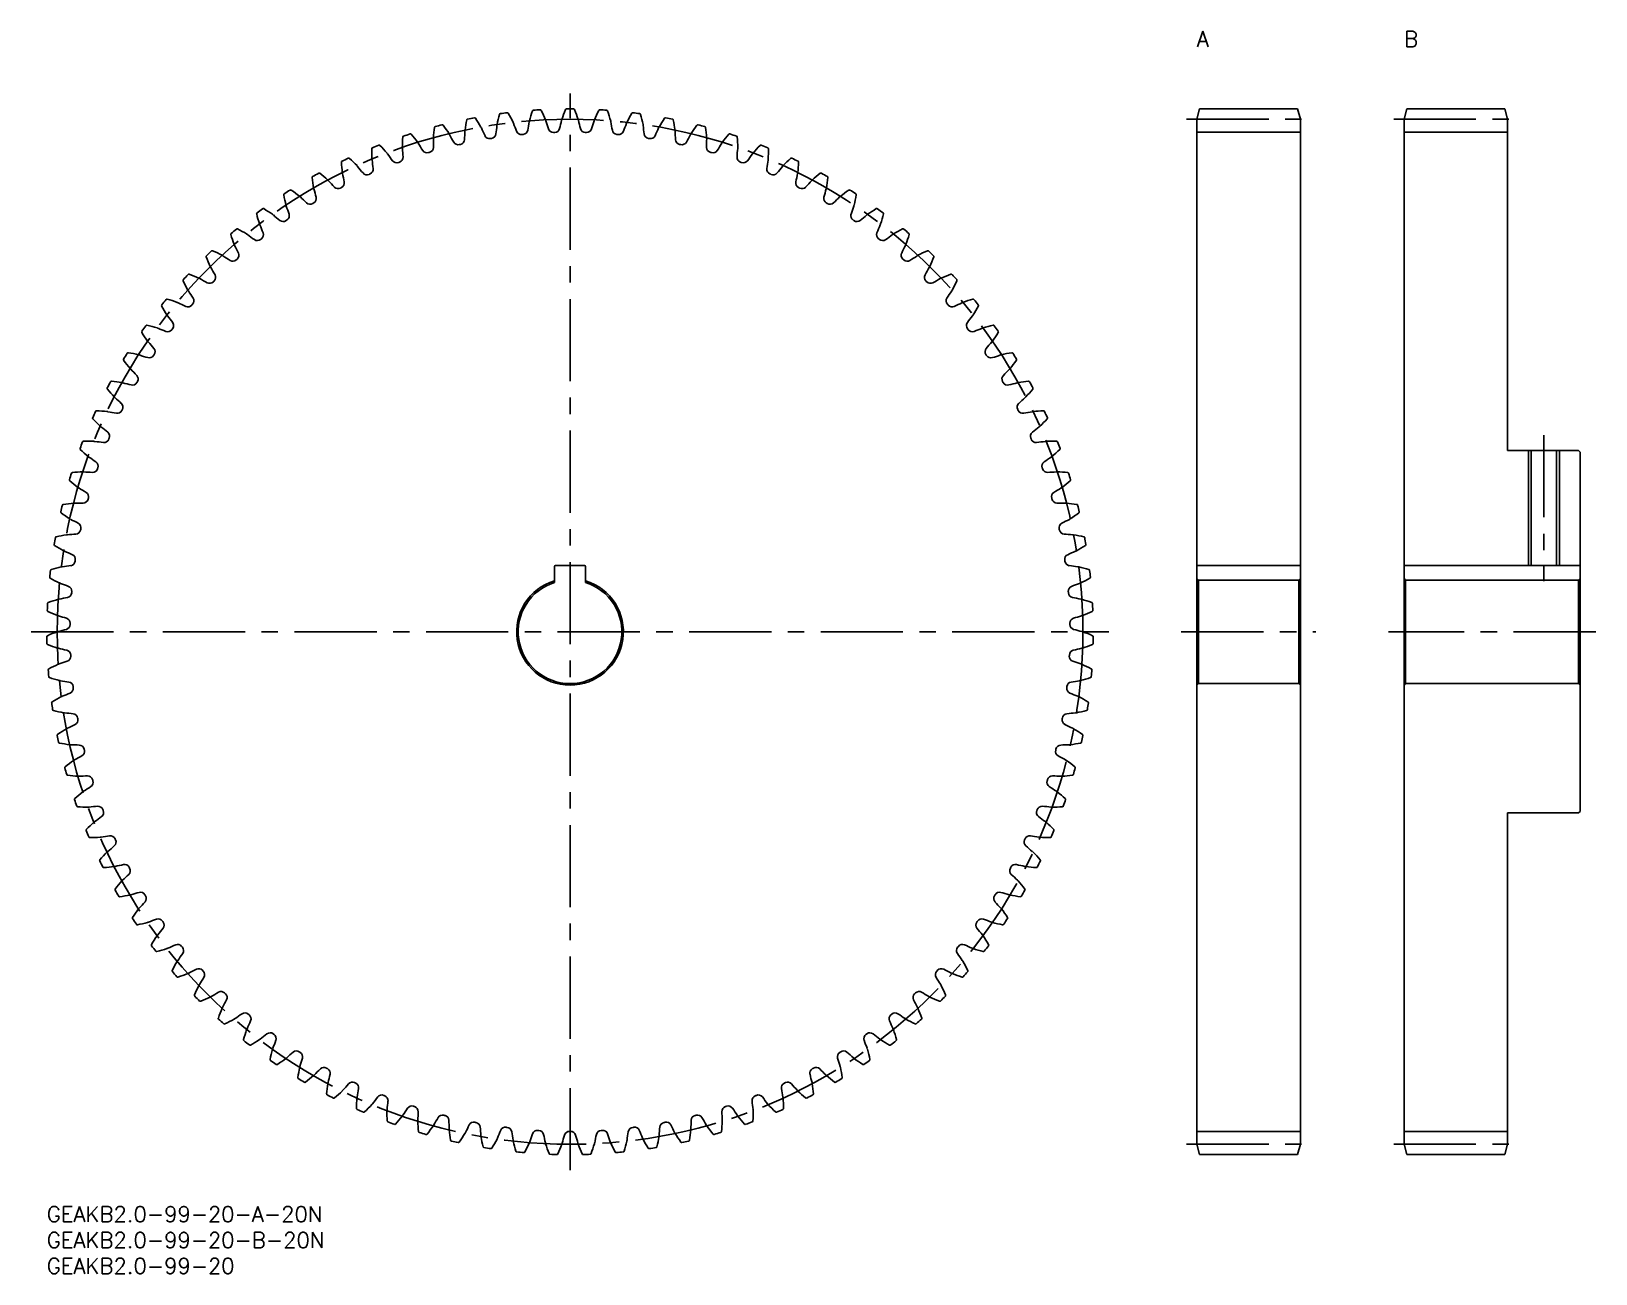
# Model space of a CAD drawing. Extents: x -3 to 299, y -13 to 227.
import ezdxf

# ---------------------------------------------------------------- set-up
doc = ezdxf.new("R2010")
doc.units = 0
doc.header["$LTSCALE"] = 0.5
doc.linetypes.add('CENTER', pattern=[50.8, 31.75, -6.35, 6.35, -6.35])
for name, color, linetype in [('MSM_CENTER', 1, 'CENTER'), ('MSM_CONTINUOUS', 7, 'CONTINUOUS'), ('MSM_NARROW', 5, 'CONTINUOUS'), ('MSM_PART_NUMBER', 7, 'CONTINUOUS')]:
    doc.layers.add(name, color=color, linetype=linetype)
doc.styles.get("Standard").update_dxf_attribs({"font": 'txt.shx', "height": 3, "bigfont": 'bigfont.shx'})

# ---------------------------------------------------------------- blocks, each defined once
blk = doc.blocks.new('*U2')
at = {"layer": 'MSM_PART_NUMBER'}
blk.add_text('GEAKB2.0-99-20-A-20N', height=3, dxfattribs=at).set_placement((0, -3))
blk = doc.blocks.new('*U3')
at = {"layer": 'MSM_PART_NUMBER'}
blk.add_text('GEAKB2.0-99-20-B-20N', height=3, dxfattribs=at).set_placement((0, -8))
blk = doc.blocks.new('*U4')
at = {"layer": 'MSM_PART_NUMBER'}
blk.add_text('GEAKB2.0-99-20', height=3, dxfattribs=at).set_placement((0, -13))
blk = doc.blocks.new('*U5')
at = {"layer": 'MSM_PART_NUMBER'}
blk.add_text('A', height=3, dxfattribs=at).set_placement((222, 224))
blk = doc.blocks.new('*U6')
at = {"layer": 'MSM_PART_NUMBER'}
blk.add_text('B', height=3, dxfattribs=at).set_placement((262, 224))

msp = doc.modelspace()

# ---------------------------------------------------------------- linework, layer by layer
at = {"layer": 'MSM_CENTER'}
for p, q in [((101, 7), (101, 215)), ((220, 210), (244, 210)), ((260, 210), (284, 210)), ((289, 149), (289, 120.8)), ((-3, 111), (205, 111)), ((219, 111), (245, 111)), ((299, 111), (259, 111)), ((220, 12), (244, 12)), ((260, 12), (284, 12))]:
    msp.add_line(p, q, dxfattribs=at)
msp.add_circle((101, 111), 99, dxfattribs=at)
at = {"layer": 'MSM_CONTINUOUS'}
for p, q in [((222, 210), (222.54, 212)), ((222.54, 212), (241.46, 212)), ((241.46, 212), (242, 210)), ((262.54, 212), (262, 210)), ((281.46, 212), (262.54, 212)), ((282, 210), (281.46, 212)), ((222, 12), (222, 210)), ((242, 210), (242, 12)), ((262, 210), (262, 12)), ((282, 146), (282, 210)), ((222, 207.5), (242, 207.5)), ((262, 207.5), (282, 207.5)), ((295.7, 146), (282, 146)), ((286.54, 146), (286.54, 123.8)), ((291.46, 146), (291.46, 123.8)), ((296, 145.7), (295.7, 146)), ((296, 76.3), (296, 145.7)), ((98, 120.54), (98, 123.6)), ((103.8, 123.8), (98.2, 123.8)), ((104, 120.54), (104, 123.6)), ((222, 123.8), (242, 123.8)), ((222.3, 121), (222, 121.3)), ((222.3, 101), (222.3, 121)), ((222.3, 121), (241.7, 121)), ((242, 121.3), (241.7, 121)), ((241.7, 101), (241.7, 121)), ((262, 123.8), (296, 123.8)), ((262, 121.3), (262.3, 121)), ((262.3, 101), (262.3, 121)), ((295.7, 121), (262.3, 121)), ((295.7, 121), (296, 121.3)), ((295.7, 101), (295.7, 121)), ((222, 100.7), (222.3, 101)), ((241.7, 101), (222.3, 101)), ((241.7, 101), (242, 100.7)), ((262.3, 101), (262, 100.7)), ((262.3, 101), (295.7, 101)), ((296, 100.7), (295.7, 101)), ((282, 76), (295.7, 76)), ((282, 12), (282, 76)), ((295.7, 76), (296, 76.3)), ((222, 14.5), (242, 14.5)), ((262, 14.5), (282, 14.5)), ((222, 12), (222.54, 10)), ((222.54, 10), (241.46, 10)), ((241.46, 10), (242, 12)), ((262.54, 10), (262, 12)), ((281.46, 10), (262.54, 10)), ((282, 12), (281.46, 10))]:
    msp.add_line(p, q, dxfattribs=at)
for centre, radius, start, end in [((124.96, 200.89), 33, 161.039, 164.5455), ((93.94, 211.55), 0.2, 94.0164, 161.039), ((101, 111), 101, 93.2569, 94.0158), ((95.27, 211.64), 0.2, 26.2337, 93.2569), ((65.85, 197.14), 33, 22.7273, 26.2337), ((130.61, 199.19), 33, 157.4026, 160.9091), ((100.33, 211.8), 0.2, 90.38, 157.4027), ((101, 111), 101, 89.6205, 90.3795), ((101.67, 211.8), 0.2, 22.5974, 89.6205), ((71.39, 199.19), 33, 19.0909, 22.5974), ((136.15, 197.14), 33, 153.7663, 157.2727), ((106.73, 211.64), 0.2, 86.7431, 153.7662), ((101, 111), 101, 85.9842, 86.7431), ((108.06, 211.55), 0.2, 18.961, 85.9843), ((77.04, 200.89), 33, 15.4545, 18.961), ((107.52, 203.81), 33, 171.9481, 175.4545), ((75.04, 208.4), 0.2, 104.9255, 171.9481), ((101, 111), 101, 104.166, 104.9249), ((76.33, 208.73), 0.2, 37.1428, 104.166), ((50.19, 188.93), 33, 33.6364, 37.1428), ((113.39, 203.21), 33, 168.3117, 171.8182), ((81.27, 209.85), 0.2, 101.2891, 168.3118), ((101, 111), 101, 100.5296, 101.2886), ((82.58, 210.1), 0.2, 33.5065, 100.5297), ((55.23, 192), 33, 30, 33.5065), ((82.37, 207.66), 1.66, 23.3372, 30), ((47.44, 212.38), 39.6, 352.4208, 354.8085), ((88.54, 208.65), 1.66, 168.1818, 174.8447), ((119.21, 202.23), 33, 164.6754, 168.1818), ((87.58, 210.9), 0.2, 97.6527, 164.6754), ((101, 111), 101, 96.8933, 97.6522), ((88.9, 211.07), 0.2, 29.8701, 96.8933), ((60.46, 194.74), 33, 26.3636, 29.8701), ((88.54, 208.65), 1.66, 19.7008, 26.3636), ((127.38, 222.59), 39.6, 199.7369, 202.1246), ((53.98, 215.58), 39.6, 348.7845, 351.1722), ((94.76, 209.25), 1.66, 164.5455, 171.2083), ((94.76, 209.25), 1.66, 16.0644, 22.7273), ((134.4, 220.69), 39.6, 196.1006, 198.4883), ((60.71, 218.35), 39.6, 345.1481, 347.5358), ((101, 209.44), 1.66, 160.9091, 167.5719), ((101, 209.44), 1.66, 12.4281, 19.0909), ((141.29, 218.35), 39.6, 192.4642, 194.8519), ((67.6, 220.69), 39.6, 341.5117, 343.8994), ((107.24, 209.25), 1.66, 157.2728, 163.9356), ((107.24, 209.25), 1.66, 8.7917, 15.4546), ((148.02, 215.58), 39.6, 188.8278, 191.2155), ((74.62, 222.59), 39.6, 337.8754, 340.2631), ((113.46, 208.65), 1.66, 153.6364, 160.2992), ((141.54, 194.74), 33, 150.1299, 153.6364), ((113.1, 211.07), 0.2, 83.1067, 150.1298), ((101, 111), 101, 82.3478, 83.1067), ((114.42, 210.9), 0.2, 15.3246, 82.3479), ((82.79, 202.23), 33, 11.8182, 15.3246), ((113.46, 208.65), 1.66, 5.1553, 11.8182), ((154.56, 212.38), 39.6, 185.1915, 187.5792), ((119.63, 207.66), 1.66, 150, 156.6628), ((146.77, 192), 33, 146.4935, 150), ((119.42, 210.1), 0.2, 79.4704, 146.4935), ((101, 111), 101, 78.7114, 79.4704), ((120.73, 209.85), 0.2, 11.6883, 78.7116), ((88.61, 203.21), 33, 8.1818, 11.6883), ((151.81, 188.93), 33, 142.8572, 146.3636), ((125.67, 208.73), 0.2, 75.834, 142.8571), ((101, 111), 101, 75.0751, 75.834), ((126.96, 208.4), 0.2, 8.0521, 75.0752), ((94.48, 203.81), 33, 4.5455, 8.0519), ((101.62, 204.03), 33, 175.5845, 179.0909), ((68.91, 206.56), 0.2, 108.5613, 175.5845), ((101, 111), 101, 107.8024, 108.5613), ((70.18, 206.97), 0.2, 40.7792, 107.8023), ((45.34, 185.55), 33, 37.2727, 40.7792), ((70.28, 204.53), 1.66, 30.6099, 37.2727), ((105.78, 225.56), 39.6, 210.646, 213.0337), ((76.28, 206.29), 1.66, 175.4546, 182.1174), ((35.04, 204.79), 39.6, 359.6935, 2.0812), ((76.28, 206.29), 1.66, 26.9735, 33.6364), ((113.04, 225.03), 39.6, 207.0097, 209.3974), ((79.41, 206.08), 1, 209.3974, 282.7943), ((79.63, 206.13), 1, 282.6602, 356.0572), ((41.12, 208.78), 39.6, 356.0572, 358.4449), ((82.37, 207.66), 1.66, 171.8182, 178.481), ((120.25, 224.03), 39.6, 203.3733, 205.761), ((85.48, 207.26), 1, 205.761, 279.158), ((101, 111), 96.5, 99.0239, 99.158), ((85.71, 207.29), 1, 279.0239, 352.4208), ((91.62, 208.05), 1, 202.1246, 275.5216), ((101, 111), 96.5, 95.3875, 95.5216), ((91.85, 208.07), 1, 275.3875, 348.7845), ((97.79, 208.45), 1, 198.4883, 271.8852), ((101, 111), 96.5, 91.7511, 91.8852), ((98.02, 208.45), 1, 271.7511, 345.1481), ((103.98, 208.45), 1, 194.8519, 268.2489), ((101, 111), 96.5, 88.1148, 88.2489), ((104.21, 208.45), 1, 268.1148, 341.5118), ((110.15, 208.07), 1, 191.2156, 264.6125), ((101, 111), 96.5, 84.4784, 84.6125), ((110.38, 208.05), 1, 264.4784, 337.8754), ((116.29, 207.29), 1, 187.5792, 260.9761), ((101, 111), 96.5, 80.842, 80.9761), ((116.52, 207.26), 1, 260.842, 334.239), ((81.75, 224.03), 39.6, 334.239, 336.6267), ((119.63, 207.66), 1.66, 1.519, 8.1818), ((160.88, 208.78), 39.6, 181.5551, 183.9428), ((122.37, 206.13), 1, 183.9429, 257.3398), ((122.59, 206.08), 1, 257.2057, 330.6027), ((88.96, 225.03), 39.6, 330.6026, 332.9903), ((125.72, 206.29), 1.66, 146.3637, 153.0265), ((166.96, 204.79), 39.6, 177.9188, 180.3065), ((125.72, 206.29), 1.66, 357.8826, 4.5455), ((96.22, 225.56), 39.6, 326.9663, 329.354), ((131.72, 204.53), 1.66, 142.7273, 149.3901), ((156.66, 185.55), 33, 139.2208, 142.7273), ((131.82, 206.97), 0.2, 72.1976, 139.2208), ((101, 111), 101, 71.4387, 72.1976), ((133.09, 206.56), 0.2, 4.4155, 71.4388), ((100.38, 204.03), 33, 0.9091, 4.4155), ((101, 111), 101, 115.0751, 115.834), ((58.28, 202.3), 0.2, 48.0519, 115.075), ((36.36, 177.9), 33, 44.5455, 48.0519), ((95.71, 203.88), 33, 179.2208, 182.7273), ((62.92, 204.33), 0.2, 112.1976, 179.2208), ((101, 111), 101, 111.4387, 112.1976), ((64.16, 204.83), 0.2, 44.4155, 111.4387), ((40.73, 181.87), 33, 40.9091, 44.4155), ((64.41, 202.39), 1.66, 34.2462, 40.9091), ((98.51, 225.63), 39.6, 214.2824, 216.6701), ((67.76, 202.66), 1, 289.933, 3.3299), ((70.28, 204.53), 1.66, 179.0909, 185.7538), ((29.23, 200.42), 39.6, 3.3299, 5.7176), ((73.42, 204.52), 1, 213.0337, 286.4307), ((101, 111), 96.5, 106.2966, 106.4307), ((73.64, 204.58), 1, 286.2966, 359.6935), ((101, 111), 96.5, 102.6602, 102.7943), ((101, 111), 96.5, 77.2057, 77.3398), ((128.36, 204.58), 1, 180.3065, 253.7034), ((101, 111), 96.5, 73.5693, 73.7034), ((128.58, 204.52), 1, 253.5693, 326.9663), ((172.77, 200.42), 39.6, 174.2824, 176.6701), ((134.24, 202.66), 1, 176.6701, 250.067), ((131.72, 204.53), 1.66, 354.2462, 0.9091), ((103.49, 225.63), 39.6, 323.3299, 325.7176), ((137.59, 202.39), 1.66, 139.0909, 145.7538), ((161.27, 181.87), 33, 135.5845, 139.0909), ((137.84, 204.83), 0.2, 68.5613, 135.5844), ((101, 111), 101, 67.8024, 68.5613), ((139.08, 204.33), 0.2, 0.7794, 67.8025), ((106.29, 203.88), 33, 357.2727, 0.7792), ((165.64, 177.9), 33, 131.9481, 135.4545), ((143.72, 202.3), 0.2, 64.9249, 131.948), ((101, 111), 101, 64.166, 64.9249), ((101, 111), 101, 118.7114, 119.4704), ((52.58, 199.41), 0.2, 51.6883, 118.7114), ((32.24, 173.67), 33, 48.1818, 51.6883), ((57.07, 201.73), 0.2, 115.834, 182.8572), ((89.83, 203.36), 33, 182.8572, 186.3636), ((58.69, 199.89), 1.66, 186.3637, 193.0265), ((18.48, 190.61), 39.6, 10.6026, 12.9903), ((58.69, 199.89), 1.66, 37.8826, 44.5455), ((91.24, 225.24), 39.6, 217.9188, 220.3065), ((61.8, 200.27), 1, 220.3065, 293.7034), ((101, 111), 96.5, 113.5693, 113.7034), ((62.01, 200.37), 1, 293.5693, 6.9663), ((64.41, 202.39), 1.66, 182.7273, 189.3901), ((23.7, 195.68), 39.6, 6.9663, 9.354), ((67.55, 202.58), 1, 216.6701, 290.067), ((101, 111), 96.5, 109.933, 110.067), ((101, 111), 96.5, 69.933, 70.067), ((134.45, 202.58), 1, 249.933, 323.3299), ((178.3, 195.68), 39.6, 170.646, 173.0337), ((139.99, 200.37), 1, 173.0338, 246.4307), ((137.59, 202.39), 1.66, 350.6099, 357.2727), ((101, 111), 96.5, 66.2966, 66.4307), ((140.2, 200.27), 1, 246.2966, 319.6935), ((110.76, 225.24), 39.6, 319.6935, 322.0812), ((143.31, 199.89), 1.66, 135.4546, 142.1174), ((183.52, 190.61), 39.6, 167.0097, 169.3974), ((143.31, 199.89), 1.66, 346.9735, 353.6364), ((112.17, 203.36), 33, 353.6364, 357.1428), ((144.93, 201.73), 0.2, 357.143, 64.1661), ((169.76, 173.67), 33, 128.3117, 131.8182), ((149.42, 199.41), 0.2, 61.2886, 128.3117), ((101, 111), 101, 60.5296, 61.2886), ((101, 111), 101, 122.3478, 123.1067), ((47.07, 196.16), 0.2, 55.3246, 122.3479), ((28.41, 169.18), 33, 51.8182, 55.3246), ((51.41, 198.76), 0.2, 119.4704, 186.4936), ((84, 202.47), 33, 186.4935, 190), ((53.14, 197.03), 1.66, 190, 196.6628), ((13.6, 185.22), 39.6, 14.239, 16.6267), ((53.14, 197.03), 1.66, 41.519, 48.1818), ((84.01, 224.4), 39.6, 221.5551, 223.9428), ((56.22, 197.61), 1, 223.9428, 297.3398), ((101, 111), 96.5, 117.2057, 117.3398), ((56.42, 197.71), 1, 297.2057, 10.6026), ((145.58, 197.71), 1, 169.3974, 242.7943), ((101, 111), 96.5, 62.6602, 62.7943), ((145.78, 197.61), 1, 242.6602, 316.0572), ((117.99, 224.4), 39.6, 316.0572, 318.4449), ((148.86, 197.03), 1.66, 131.8182, 138.481), ((188.4, 185.22), 39.6, 163.3733, 165.761), ((148.86, 197.03), 1.66, 343.3372, 350), ((118, 202.47), 33, 350, 353.5065), ((150.59, 198.76), 0.2, 353.5065, 60.5297), ((173.59, 169.18), 33, 124.6754, 128.1818), ((154.93, 196.16), 0.2, 57.6522, 124.6753), ((101, 111), 101, 56.8933, 57.6522), ((45.94, 195.44), 0.2, 123.1067, 190.1299), ((78.23, 201.2), 33, 190.1299, 193.6364), ((47.78, 193.82), 1.66, 193.6364, 200.2992), ((47.78, 193.82), 1.66, 45.1553, 51.8182), ((76.86, 223.09), 39.6, 225.1915, 227.5792), ((50.82, 194.59), 1, 227.5792, 300.9761), ((101, 111), 96.5, 120.842, 120.9761), ((51.01, 194.71), 1, 300.842, 14.239), ((150.99, 194.71), 1, 165.761, 239.158), ((101, 111), 96.5, 59.0239, 59.158), ((151.18, 194.59), 1, 239.0239, 312.4209), ((125.14, 223.09), 39.6, 312.4208, 314.8085), ((154.22, 193.82), 1.66, 128.1819, 134.8447), ((154.22, 193.82), 1.66, 339.7008, 346.3637), ((123.77, 201.2), 33, 346.3636, 349.8701), ((156.06, 195.44), 0.2, 349.8703, 56.8934), ((40.7, 191.77), 0.2, 126.7436, 193.7662), ((72.56, 199.58), 33, 193.7663, 197.2727), ((101, 111), 101, 125.9842, 126.7431), ((41.77, 192.57), 0.2, 58.961, 125.9842), ((24.86, 164.46), 33, 55.4545, 58.961), ((42.63, 190.27), 1.66, 48.7917, 55.4545), ((69.8, 221.33), 39.6, 228.8278, 231.2155), ((45.62, 191.24), 1, 231.2155, 304.6125), ((101, 111), 96.5, 124.4784, 124.6125), ((9.07, 179.52), 39.6, 17.8754, 20.2631), ((45.81, 191.37), 1, 304.4784, 17.8754), ((156.19, 191.37), 1, 162.1247, 235.5216), ((192.93, 179.52), 39.6, 159.7369, 162.1246), ((101, 111), 96.5, 55.3875, 55.5216), ((156.38, 191.24), 1, 235.3875, 308.7845), ((132.2, 221.33), 39.6, 308.7845, 311.1722), ((159.37, 190.27), 1.66, 124.5455, 131.2083), ((177.14, 164.46), 33, 121.039, 124.5455), ((160.23, 192.57), 0.2, 54.0158, 121.0389), ((101, 111), 101, 53.2569, 54.0158), ((129.44, 199.58), 33, 342.7273, 346.2337), ((161.3, 191.77), 0.2, 346.2337, 53.257), ((35.7, 187.79), 0.2, 130.38, 197.4026), ((67, 197.6), 33, 197.4026, 200.9091), ((101, 111), 101, 129.6205, 130.3795), ((36.72, 188.64), 0.2, 62.5974, 129.6206), ((21.62, 159.53), 33, 59.0909, 62.5974), ((37.72, 186.41), 1.66, 52.4281, 59.0909), ((62.86, 219.13), 39.6, 232.4642, 234.8519), ((42.63, 190.27), 1.66, 197.2728, 203.9356), ((4.91, 173.56), 39.6, 21.5117, 23.8994), ((40.82, 187.71), 1, 308.1148, 21.5117), ((161.18, 187.71), 1, 158.4883, 231.8852), ((197.09, 173.56), 39.6, 156.1006, 158.4883), ((159.37, 190.27), 1.66, 336.0644, 342.7273), ((139.14, 219.13), 39.6, 305.1481, 307.5358), ((164.28, 186.41), 1.66, 120.9091, 127.5719), ((180.38, 159.53), 33, 117.4026, 120.9091), ((165.28, 188.64), 0.2, 50.3795, 117.4026), ((101, 111), 101, 49.6205, 50.3795), ((135, 197.6), 33, 339.0909, 342.5974), ((166.3, 187.79), 0.2, 342.5974, 49.6206), ((101, 111), 101, 133.2569, 134.0158), ((31.92, 184.41), 0.2, 66.2337, 133.2569), ((18.71, 154.39), 33, 62.7273, 66.2337), ((37.72, 186.41), 1.66, 200.9091, 207.5719), ((1.13, 167.34), 39.6, 25.1481, 27.5358), ((40.64, 187.57), 1, 234.8519, 308.2489), ((101, 111), 96.5, 128.1148, 128.2489), ((101, 111), 96.5, 51.7511, 51.8852), ((161.36, 187.57), 1, 231.7511, 305.1481), ((200.87, 167.34), 39.6, 152.4642, 154.8519), ((164.28, 186.41), 1.66, 332.4281, 339.0909), ((183.29, 154.39), 33, 113.7663, 117.2727), ((170.08, 184.41), 0.2, 46.7431, 113.7662), ((101, 111), 101, 45.9842, 46.7431), ((30.96, 183.49), 0.2, 134.0164, 201.039), ((61.57, 195.27), 33, 201.039, 204.5455), ((33.07, 182.25), 1.66, 204.5455, 211.2083), ((-2.24, 160.89), 39.6, 28.7845, 31.1722), ((33.07, 182.25), 1.66, 56.0644, 62.7273), ((56.08, 216.49), 39.6, 236.1006, 238.4883), ((35.91, 183.59), 1, 238.4883, 311.8852), ((101, 111), 96.5, 131.7511, 131.8852), ((36.08, 183.74), 1, 311.7511, 25.1481), ((165.92, 183.74), 1, 154.8519, 228.2489), ((101, 111), 96.5, 48.1148, 48.2489), ((166.09, 183.59), 1, 228.1148, 301.5118), ((145.92, 216.49), 39.6, 301.5117, 303.8994), ((168.93, 182.25), 1.66, 117.2728, 123.9356), ((204.24, 160.89), 39.6, 148.8278, 151.2155), ((168.93, 182.25), 1.66, 328.7917, 335.4546), ((140.43, 195.27), 33, 335.4545, 338.961), ((171.04, 183.49), 0.2, 338.961, 45.9843), ((26.5, 178.9), 0.2, 137.6527, 204.6753), ((56.31, 192.6), 33, 204.6754, 208.1818), ((101, 111), 101, 136.8933, 137.6522), ((27.41, 179.88), 0.2, 69.8701, 136.8933), ((16.12, 149.09), 33, 66.3636, 69.8701), ((28.68, 177.8), 1.66, 59.7008, 66.3636), ((49.48, 213.43), 39.6, 239.7369, 242.1246), ((31.43, 179.31), 1, 242.1246, 315.5216), ((101, 111), 96.5, 135.3875, 135.5216), ((31.59, 179.48), 1, 315.3875, 28.7845), ((170.41, 179.48), 1, 151.2156, 224.6125), ((101, 111), 96.5, 44.4784, 44.6125), ((170.57, 179.31), 1, 224.4784, 297.8754), ((152.52, 213.43), 39.6, 297.8754, 300.2631), ((173.32, 177.8), 1.66, 113.6364, 120.2992), ((185.88, 149.09), 33, 110.1299, 113.6364), ((174.59, 179.88), 0.2, 43.1067, 110.1298), ((101, 111), 101, 42.3478, 43.1067), ((145.69, 192.6), 33, 331.8182, 335.3246), ((175.5, 178.9), 0.2, 335.3246, 42.3479), ((101, 111), 101, 140.5296, 141.2886), ((23.19, 175.08), 0.2, 73.5065, 140.5297), ((13.87, 143.63), 33, 70, 73.5065), ((28.68, 177.8), 1.66, 208.1818, 214.8447), ((-5.19, 154.24), 39.6, 32.4208, 34.8085), ((27.39, 174.94), 1, 319.0239, 32.4208), ((174.61, 174.94), 1, 147.5792, 220.9761), ((207.19, 154.24), 39.6, 145.1915, 147.5792), ((173.32, 177.8), 1.66, 325.1553, 331.8182), ((188.13, 143.63), 33, 106.4935, 110), ((178.81, 175.08), 0.2, 39.4704, 106.4935), ((101, 111), 101, 38.7114, 39.4704), ((22.35, 174.04), 0.2, 141.2891, 208.3118), ((51.22, 189.6), 33, 208.3117, 211.8182), ((24.59, 173.07), 1.66, 211.8182, 218.481), ((24.59, 173.07), 1.66, 63.3372, 70), ((43.09, 209.96), 39.6, 243.3733, 245.761), ((27.24, 174.76), 1, 245.761, 319.158), ((101, 111), 96.5, 139.0239, 139.158), ((101, 111), 96.5, 40.842, 40.9761), ((174.76, 174.76), 1, 220.842, 294.239), ((158.91, 209.96), 39.6, 294.239, 296.6267), ((177.41, 173.07), 1.66, 110, 116.6628), ((177.41, 173.07), 1.66, 321.519, 328.1818), ((150.78, 189.6), 33, 328.1818, 331.6883), ((179.65, 174.04), 0.2, 331.6885, 38.7115), ((101, 111), 101, 144.166, 144.9249), ((19.28, 170.01), 0.2, 77.1428, 144.166), ((11.98, 138.03), 33, 73.6364, 77.1428), ((20.81, 168.1), 1.66, 66.9735, 73.6364), ((36.93, 206.09), 39.6, 247.0097, 249.3974), ((23.34, 169.96), 1, 249.3974, 322.7943), ((-7.72, 147.42), 39.6, 36.0572, 38.4449), ((101, 111), 96.5, 142.6602, 142.7943), ((23.48, 170.14), 1, 322.6602, 36.0572), ((178.52, 170.14), 1, 143.9429, 217.3398), ((209.72, 147.42), 39.6, 141.5551, 143.9428), ((101, 111), 96.5, 37.2057, 37.3398), ((178.66, 169.96), 1, 217.2057, 290.6027), ((165.07, 206.09), 39.6, 290.6026, 292.9903), ((181.19, 168.1), 1.66, 106.3637, 113.0265), ((190.02, 138.03), 33, 102.8572, 106.3636), ((182.72, 170.01), 0.2, 35.8346, 102.8571), ((101, 111), 101, 35.0751, 35.834), ((18.51, 168.92), 0.2, 144.9255, 211.9481), ((46.34, 186.28), 33, 211.9481, 215.4545), ((20.81, 168.1), 1.66, 215.4546, 222.1174), ((-9.81, 140.45), 39.6, 39.6935, 42.0812), ((211.81, 140.45), 39.6, 137.9188, 140.3065), ((181.19, 168.1), 1.66, 317.8826, 324.5455), ((155.66, 186.28), 33, 324.5455, 328.0519), ((183.49, 168.92), 0.2, 328.0521, 35.0752), ((15, 163.58), 0.2, 148.5618, 215.5845), ((101, 111), 101, 147.8024, 148.5613), ((41.67, 182.66), 33, 215.5845, 219.0909), ((15.7, 164.71), 0.2, 80.7792, 147.8024), ((10.45, 132.33), 33, 77.2727, 80.7792), ((17.35, 162.9), 1.66, 70.6099, 77.2727), ((31.03, 201.83), 39.6, 250.646, 253.0337), ((19.76, 164.91), 1, 253.0337, 326.4307), ((101, 111), 96.5, 146.2966, 146.4307), ((19.89, 165.1), 1, 326.2966, 39.6935), ((182.11, 165.1), 1, 140.3065, 213.7034), ((101, 111), 96.5, 33.5693, 33.7034), ((182.24, 164.91), 1, 213.5693, 286.9663), ((170.97, 201.83), 39.6, 286.9663, 289.354), ((184.65, 162.9), 1.66, 102.7273, 109.3901), ((191.55, 132.33), 33, 99.2208, 102.7273), ((160.33, 182.66), 33, 320.9091, 324.4155), ((186.3, 164.71), 0.2, 32.1976, 99.2208), ((101, 111), 101, 31.4387, 32.1976), ((187, 163.58), 0.2, 324.4155, 31.4388), ((17.35, 162.9), 1.66, 219.0909, 225.7538), ((-11.46, 133.36), 39.6, 43.3299, 45.7176), ((16.62, 159.85), 1, 329.933, 43.3299), ((185.38, 159.85), 1, 136.6701, 210.067), ((213.46, 133.36), 39.6, 134.2824, 136.6701), ((184.65, 162.9), 1.66, 314.2462, 320.9091), ((11.84, 158.02), 0.2, 152.1976, 219.2209), ((101, 111), 101, 151.4387, 152.1976), ((37.25, 178.76), 33, 219.2208, 222.7273), ((12.47, 159.19), 0.2, 84.4155, 151.4388), ((9.27, 126.55), 33, 80.9091, 84.4155), ((14.23, 157.49), 1.66, 74.2462, 80.9091), ((25.41, 197.21), 39.6, 254.2824, 256.6701), ((16.51, 159.65), 1, 256.6701, 330.067), ((101, 111), 96.5, 149.933, 150.067), ((101, 111), 96.5, 29.933, 30.067), ((185.49, 159.65), 1, 209.933, 283.3299), ((176.59, 197.21), 39.6, 283.3299, 285.7176), ((187.77, 157.49), 1.66, 99.0909, 105.7538), ((192.73, 126.55), 33, 95.5845, 99.0909), ((164.75, 178.76), 33, 317.2727, 320.7792), ((189.53, 159.19), 0.2, 28.5613, 95.5844), ((101, 111), 101, 27.8024, 28.5613), ((190.16, 158.02), 0.2, 320.7794, 27.8025), ((14.23, 157.49), 1.66, 222.7273, 229.3901), ((-12.65, 126.18), 39.6, 46.9663, 49.354), ((13.69, 154.4), 1, 333.5693, 46.9663), ((188.31, 154.4), 1, 133.0338, 206.4307), ((214.65, 126.18), 39.6, 130.646, 133.0337), ((187.77, 157.49), 1.66, 310.6099, 317.2727), ((9.03, 152.27), 0.2, 155.834, 222.8572), ((101, 111), 101, 155.0751, 155.834), ((33.08, 174.58), 33, 222.8572, 226.3636), ((9.59, 153.48), 0.2, 88.0519, 155.0751), ((8.47, 120.7), 33, 84.5455, 88.0519), ((11.45, 151.9), 1.66, 77.8826, 84.5455), ((20.09, 192.24), 39.6, 257.9188, 260.3065), ((13.59, 154.19), 1, 260.3065, 333.7034), ((101, 111), 96.5, 153.5693, 153.7034), ((101, 111), 96.5, 26.2966, 26.4307), ((188.41, 154.19), 1, 206.2966, 279.6935), ((181.91, 192.24), 39.6, 279.6935, 282.0812), ((190.55, 151.9), 1.66, 95.4546, 102.1174), ((193.53, 120.7), 33, 91.9481, 95.4545), ((168.92, 174.58), 33, 313.6364, 317.1428), ((192.41, 153.48), 0.2, 24.9249, 91.948), ((101, 111), 101, 24.166, 24.9249), ((192.97, 152.27), 0.2, 317.1428, 24.1661), ((11.45, 151.9), 1.66, 226.3637, 233.0265), ((-13.38, 118.95), 39.6, 50.6026, 52.9903), ((11.03, 148.56), 1, 263.9428, 337.3399), ((11.11, 148.77), 1, 337.2057, 50.6026), ((101, 111), 96.5, 157.2057, 157.3398), ((190.89, 148.77), 1, 129.3974, 202.7943), ((101, 111), 96.5, 22.6602, 22.7943), ((190.97, 148.56), 1, 202.6602, 276.0572), ((215.38, 118.95), 39.6, 127.0097, 129.3974), ((190.55, 151.9), 1.66, 306.9735, 313.6364), ((6.6, 146.35), 0.2, 159.4709, 226.4936), ((101, 111), 101, 158.7114, 159.4704), ((29.18, 170.14), 33, 226.4935, 230), ((7.08, 147.6), 0.2, 91.6883, 158.7115), ((8.04, 114.81), 33, 88.1818, 91.6883), ((9.04, 146.13), 1.66, 81.519, 88.1818), ((15.1, 186.95), 39.6, 261.5551, 263.9428), ((186.9, 186.95), 39.6, 276.0572, 278.4449), ((192.96, 146.13), 1.66, 91.8182, 98.481), ((193.96, 114.81), 33, 88.3117, 91.8182), ((172.82, 170.14), 33, 310, 313.5065), ((194.92, 147.6), 0.2, 21.2886, 88.3117), ((101, 111), 101, 20.5296, 21.2886), ((195.4, 146.35), 0.2, 313.5066, 20.5297), ((9.04, 146.13), 1.66, 230, 236.6628), ((-13.66, 111.67), 39.6, 54.239, 56.6267), ((8.83, 142.78), 1, 267.5792, 340.9761), ((8.9, 143), 1, 340.842, 54.239), ((101, 111), 96.5, 160.842, 160.9761), ((193.1, 143), 1, 125.761, 199.158), ((101, 111), 96.5, 19.0239, 19.158), ((193.17, 142.78), 1, 199.0239, 272.4208), ((215.66, 111.67), 39.6, 123.3733, 125.761), ((192.96, 146.13), 1.66, 303.3372, 310), ((4.55, 140.29), 0.2, 163.1073, 230.1299), ((101, 111), 101, 162.3478, 163.1067), ((25.58, 165.47), 33, 230.1299, 233.6364), ((4.95, 141.57), 0.2, 95.3246, 162.3479), ((7.99, 108.91), 33, 91.8182, 95.3246), ((7, 140.23), 1.66, 85.1553, 91.8182), ((10.46, 181.35), 39.6, 265.1915, 267.5792), ((191.54, 181.35), 39.6, 272.4208, 274.8085), ((195, 140.23), 1.66, 88.1819, 94.8447), ((194.01, 108.91), 33, 84.6754, 88.1818), ((176.42, 165.47), 33, 306.3636, 309.8701), ((197.05, 141.57), 0.2, 17.6522, 84.6753), ((101, 111), 101, 16.8933, 17.6522), ((197.45, 140.29), 0.2, 309.8703, 16.8934), ((7, 140.23), 1.66, 233.6364, 240.2992), ((-13.47, 104.4), 39.6, 57.8754, 60.2631), ((7, 136.87), 1, 271.2156, 344.6126), ((7.06, 137.09), 1, 344.4784, 57.8754), ((101, 111), 96.5, 164.4784, 164.6125), ((194.94, 137.09), 1, 122.1247, 195.5216), ((101, 111), 96.5, 15.3875, 15.5216), ((195, 136.87), 1, 195.3875, 268.7845), ((215.47, 104.4), 39.6, 119.7369, 122.1246), ((195, 140.23), 1.66, 299.7008, 306.3637), ((101, 111), 101, 165.9842, 166.7431), ((2.89, 134.12), 0.2, 166.7436, 233.7663), ((22.27, 160.57), 33, 233.7663, 237.2727), ((3.2, 135.41), 0.2, 98.961, 165.9842), ((8.31, 103.01), 33, 95.4545, 98.961), ((5.33, 134.21), 1.66, 88.7917, 95.4545), ((6.18, 175.46), 39.6, 268.8278, 271.2155), ((195.82, 175.46), 39.6, 268.7845, 271.1722), ((196.67, 134.21), 1.66, 84.5455, 91.2083), ((193.69, 103.01), 33, 81.039, 84.5455), ((179.73, 160.57), 33, 302.7273, 306.2337), ((198.8, 135.41), 0.2, 14.0158, 81.0389), ((101, 111), 101, 13.2569, 14.0158), ((199.11, 134.12), 0.2, 306.2337, 13.257), ((2.28, 169.32), 39.6, 272.4642, 274.8519), ((5.33, 134.21), 1.66, 237.2728, 243.9356), ((-12.82, 97.15), 39.6, 61.5117, 63.8994), ((5.54, 130.86), 1, 274.8519, 348.249), ((5.59, 131.08), 1, 348.1148, 61.5117), ((101, 111), 96.5, 168.1148, 168.2489), ((196.41, 131.08), 1, 118.4883, 191.8852), ((101, 111), 96.5, 11.7511, 11.8852), ((196.46, 130.86), 1, 191.7511, 265.1481), ((214.82, 97.15), 39.6, 116.1006, 118.4883), ((199.72, 169.32), 39.6, 265.1481, 267.5358), ((196.67, 134.21), 1.66, 296.0644, 302.7273), ((101, 111), 101, 169.6205, 170.3795), ((1.62, 127.85), 0.2, 170.3795, 237.4027), ((19.29, 155.48), 33, 237.4026, 240.9091), ((1.85, 129.16), 0.2, 102.5974, 169.6206), ((9, 97.15), 33, 99.0909, 102.5974), ((4.05, 128.09), 1.66, 92.4281, 99.0909), ((197.95, 128.09), 1.66, 80.9091, 87.5719), ((193, 97.15), 33, 77.4026, 80.9091), ((182.71, 155.48), 33, 299.0909, 302.5974), ((200.15, 129.16), 0.2, 10.3795, 77.4026), ((101, 111), 101, 9.6205, 10.3795), ((200.38, 127.85), 0.2, 302.5974, 9.6206), ((4.05, 128.09), 1.66, 240.9091, 247.5719), ((-11.71, 89.96), 39.6, 65.1481, 67.5358), ((4.48, 124.76), 1, 278.4883, 351.8853), ((4.51, 124.99), 1, 351.7511, 65.1481), ((101, 111), 96.5, 171.7511, 171.8852), ((197.49, 124.99), 1, 114.8519, 188.2489), ((101, 111), 96.5, 8.1148, 8.2489), ((197.52, 124.76), 1, 188.1148, 261.5118), ((213.71, 89.96), 39.6, 112.4642, 114.8519), ((197.95, 128.09), 1.66, 292.4281, 299.0909), ((101, 111), 101, 173.2569, 174.0158), ((0.75, 121.51), 0.2, 174.0158, 241.039), ((16.63, 150.21), 33, 241.039, 244.5455), ((0.9, 122.84), 0.2, 106.2337, 173.2569), ((10.07, 91.34), 33, 102.7273, 106.2337), ((3.16, 121.91), 1.66, 96.0644, 102.7273), ((-1.22, 162.94), 39.6, 276.1006, 278.4883), ((101, 111), 10.3, 106.9335, 73.0665), ((98.2, 123.6), 0.2, 90, 180), ((103.8, 123.6), 0.2, 0, 90), ((203.22, 162.94), 39.6, 261.5117, 263.8994), ((198.84, 121.91), 1.66, 77.2728, 83.9356), ((191.93, 91.34), 33, 73.7663, 77.2727), ((185.37, 150.21), 33, 295.4545, 298.961), ((201.1, 122.84), 0.2, 6.7431, 73.7662), ((101, 111), 101, 5.9842, 6.7431), ((201.25, 121.51), 0.2, 298.961, 5.9843), ((3.16, 121.91), 1.66, 244.5455, 251.2083), ((-10.15, 82.86), 39.6, 68.7845, 71.1722), ((3.8, 118.61), 1, 282.1247, 355.5216), ((3.82, 118.84), 1, 355.3875, 68.7845), ((101, 111), 96.5, 175.3875, 175.5216), ((101, 111), 10, 107.4576, 72.5424), ((198.18, 118.84), 1, 111.2156, 184.6125), ((101, 111), 96.5, 4.4784, 4.6125), ((198.2, 118.61), 1, 184.4784, 257.8754), ((212.15, 82.86), 39.6, 108.8278, 111.2155), ((198.84, 121.91), 1.66, 288.7917, 295.4546), ((101, 111), 101, 176.8933, 177.6522), ((0.28, 115.13), 0.2, 177.6522, 244.6754), ((0.35, 116.46), 0.2, 109.8701, 176.8933), ((14.31, 144.78), 33, 244.6754, 248.1818), ((11.5, 85.62), 33, 106.3636, 109.8701), ((2.67, 115.68), 1.66, 99.7008, 106.3636), ((-4.31, 156.35), 39.6, 279.7369, 282.1246), ((206.31, 156.35), 39.6, 257.8754, 260.2631), ((199.33, 115.68), 1.66, 73.6364, 80.2992), ((190.5, 85.62), 33, 70.1299, 73.6364), ((187.69, 144.78), 33, 291.8182, 295.3246), ((201.65, 116.46), 0.2, 3.1067, 70.13), ((201.72, 115.13), 0.2, 295.3246, 2.3479), ((101, 111), 101, 2.3478, 3.1067), ((2.67, 115.68), 1.66, 248.1818, 254.8447), ((-8.14, 75.86), 39.6, 72.4208, 74.8085), ((3.51, 112.43), 1, 285.761, 359.158), ((3.51, 112.66), 1, 359.0239, 72.4208), ((101, 111), 96.5, 179.0239, 179.158), ((198.49, 112.66), 1, 107.5792, 180.9761), ((101, 111), 96.5, 0.842, 0.9761), ((198.49, 112.43), 1, 180.842, 254.239), ((210.14, 75.86), 39.6, 105.1915, 107.5792), ((199.33, 115.68), 1.66, 285.1553, 291.8182), ((0.2, 110.07), 0.2, 113.5065, 180.5297), ((101, 111), 101, 180.5296, 181.2886), ((0.23, 108.73), 0.2, 181.2886, 248.3118), ((13.29, 79.99), 33, 110, 113.5065), ((2.57, 109.44), 1.66, 103.3372, 110), ((-6.97, 149.58), 39.6, 283.3733, 285.761), ((208.97, 149.58), 39.6, 254.239, 256.6267), ((199.43, 109.44), 1.66, 70, 76.6628), ((188.71, 79.99), 33, 66.4935, 70), ((201.77, 108.73), 0.2, 291.6883, 358.7115), ((201.8, 110.07), 0.2, 359.4704, 66.4936), ((101, 111), 101, 358.7114, 359.4704), ((12.35, 139.21), 33, 248.3117, 251.8182), ((2.57, 109.44), 1.66, 251.8182, 258.481), ((-5.7, 69.01), 39.6, 76.0572, 78.4449), ((3.61, 106.47), 1, 2.6602, 76.0572), ((3.62, 106.25), 1, 289.3974, 2.7943), ((101, 111), 96.5, 182.6602, 182.7943), ((198.38, 106.25), 1, 177.2057, 250.6027), ((101, 111), 96.5, 357.2057, 357.3398), ((198.39, 106.47), 1, 103.9429, 177.3398), ((207.7, 69.01), 39.6, 101.5551, 103.9428), ((199.43, 109.44), 1.66, 281.519, 288.1818), ((189.65, 139.21), 33, 288.1818, 291.6883), ((0.47, 103.68), 0.2, 117.1428, 184.1661), ((101, 111), 101, 184.166, 184.9249), ((15.43, 74.49), 33, 113.6364, 117.1428), ((2.87, 103.2), 1.66, 106.9735, 113.6364), ((-9.2, 142.66), 39.6, 287.0097, 289.3974), ((211.2, 142.66), 39.6, 250.6026, 252.9903), ((199.13, 103.2), 1.66, 66.3637, 73.0265), ((186.57, 74.49), 33, 62.8572, 66.3636), ((201.53, 103.68), 0.2, 355.834, 62.8572), ((101, 111), 101, 355.0751, 355.834), ((0.57, 102.35), 0.2, 184.9255, 251.9481), ((10.74, 133.53), 33, 251.9481, 255.4545), ((2.87, 103.2), 1.66, 255.4546, 262.1174), ((-2.82, 62.33), 39.6, 79.6935, 82.0812), ((4.09, 100.31), 1, 6.2966, 79.6936), ((4.11, 100.08), 1, 293.0337, 6.4307), ((101, 111), 96.5, 186.2966, 186.4307), ((101, 111), 96.5, 353.5693, 353.7034), ((197.89, 100.08), 1, 173.5693, 246.9663), ((197.91, 100.31), 1, 100.3065, 173.7034), ((204.82, 62.33), 39.6, 97.9188, 100.3065), ((199.13, 103.2), 1.66, 277.8826, 284.5455), ((191.26, 133.53), 33, 284.5455, 288.0519), ((201.43, 102.35), 0.2, 288.0519, 355.0752), ((1.13, 97.32), 0.2, 120.7792, 187.8024), ((101, 111), 101, 187.8024, 188.5613), ((17.92, 69.14), 33, 117.2727, 120.7792), ((3.56, 96.99), 1.66, 110.6099, 117.2727), ((-10.99, 135.6), 39.6, 290.646, 293.0337), ((212.99, 135.6), 39.6, 246.9663, 249.354), ((198.44, 96.99), 1.66, 62.7273, 69.3901), ((184.08, 69.14), 33, 59.2208, 62.7273), ((101, 111), 101, 351.4387, 352.1976), ((200.87, 97.32), 0.2, 352.1976, 59.2209), ((1.32, 95.99), 0.2, 188.5618, 255.5845), ((9.49, 127.76), 33, 255.5845, 259.0909), ((3.56, 96.99), 1.66, 259.0909, 265.7538), ((0.48, 55.84), 39.6, 83.3299, 85.7176), ((4.96, 94.18), 1, 9.933, 83.3299), ((5, 93.96), 1, 296.6701, 10.067), ((101, 111), 96.5, 189.933, 190.067), ((197, 93.96), 1, 169.933, 243.3299), ((101, 111), 96.5, 349.933, 350.067), ((197.04, 94.18), 1, 96.6701, 170.067), ((201.52, 55.84), 39.6, 94.2824, 96.6701), ((198.44, 96.99), 1.66, 274.2462, 280.9091), ((192.51, 127.76), 33, 280.9091, 284.4155), ((200.68, 95.99), 0.2, 284.4155, 351.4388), ((2.2, 91.01), 0.2, 124.4155, 191.4388), ((101, 111), 101, 191.4387, 192.1976), ((20.74, 63.95), 33, 120.9091, 124.4155), ((4.64, 90.84), 1.66, 114.2462, 120.9091), ((-12.32, 128.45), 39.6, 294.2824, 296.6701), ((214.32, 128.45), 39.6, 243.3299, 245.7176), ((197.36, 90.84), 1.66, 59.0909, 65.7538), ((181.26, 63.95), 33, 55.5845, 59.0909), ((101, 111), 101, 347.8024, 348.5613), ((199.8, 91.01), 0.2, 348.5613, 55.5845), ((2.48, 89.7), 0.2, 192.1982, 259.2209), ((8.61, 121.92), 33, 259.2208, 262.7273), ((4.64, 90.84), 1.66, 262.7273, 269.3901), ((4.18, 49.58), 39.6, 86.9663, 89.354), ((6.22, 88.12), 1, 13.5693, 86.9663), ((6.28, 87.9), 1, 300.3065, 13.7034), ((101, 111), 96.5, 193.5693, 193.7034), ((195.72, 87.9), 1, 166.2966, 239.6936), ((101, 111), 96.5, 346.2966, 346.4307), ((195.78, 88.12), 1, 93.0338, 166.4307), ((197.82, 49.58), 39.6, 90.646, 93.0337), ((197.36, 90.84), 1.66, 270.6099, 277.2727), ((193.39, 121.92), 33, 277.2727, 280.7792), ((199.52, 89.7), 0.2, 280.7792, 347.8024), ((3.67, 84.78), 0.2, 128.0519, 195.0751), ((101, 111), 101, 195.0751, 195.834), ((23.89, 58.96), 33, 124.5455, 128.0519), ((6.12, 84.77), 1.66, 117.8826, 124.5455), ((-13.2, 121.23), 39.6, 297.9188, 300.3065), ((215.2, 121.23), 39.6, 239.6935, 242.0812), ((195.88, 84.77), 1.66, 55.4546, 62.1174), ((178.11, 58.96), 33, 51.9481, 55.4545), ((101, 111), 101, 344.166, 344.9249), ((198.33, 84.78), 0.2, 344.9249, 51.9482), ((4.02, 83.5), 0.2, 195.8346, 262.8572), ((8.1, 116.04), 33, 262.8572, 266.3636), ((6.12, 84.77), 1.66, 266.3637, 273.0265), ((8.27, 43.56), 39.6, 90.6026, 92.9903), ((7.86, 82.16), 1, 17.2057, 90.6026), ((7.93, 81.94), 1, 303.9428, 17.3398), ((101, 111), 96.5, 197.2057, 197.3398), ((194.07, 81.94), 1, 162.6602, 236.0572), ((101, 111), 96.5, 342.6602, 342.7943), ((194.14, 82.16), 1, 89.3974, 162.7943), ((193.73, 43.56), 39.6, 87.0097, 89.3974), ((195.88, 84.77), 1.66, 266.9735, 273.6364), ((193.9, 116.04), 33, 273.6364, 277.1428), ((197.98, 83.5), 0.2, 277.1428, 344.1661), ((5.53, 78.66), 0.2, 131.6883, 198.7115), ((101, 111), 101, 198.7114, 199.4704), ((27.34, 54.17), 33, 128.1818, 131.6883), ((7.97, 78.8), 1.66, 121.519, 128.1818), ((-13.62, 113.96), 39.6, 301.5551, 303.9428), ((215.62, 113.96), 39.6, 236.0572, 238.4449), ((194.03, 78.8), 1.66, 51.8182, 58.481), ((174.66, 54.17), 33, 48.3117, 51.8182), ((101, 111), 101, 340.5296, 341.2886), ((196.47, 78.66), 0.2, 341.2886, 48.3118), ((5.96, 77.4), 0.2, 199.4709, 266.4936), ((7.97, 110.14), 33, 266.4935, 270), ((7.97, 78.8), 1.66, 270, 276.6628), ((12.73, 37.82), 39.6, 94.239, 96.6267), ((9.88, 76.31), 1, 20.842, 94.239), ((9.96, 76.1), 1, 307.5792, 20.9761), ((101, 111), 96.5, 200.842, 200.9761), ((192.04, 76.1), 1, 159.0239, 232.4209), ((101, 111), 96.5, 339.0239, 339.158), ((192.12, 76.31), 1, 85.761, 159.158), ((189.27, 37.82), 39.6, 83.3733, 85.761), ((194.03, 78.8), 1.66, 263.3372, 270), ((194.03, 110.14), 33, 270, 273.5065), ((196.04, 77.4), 0.2, 273.5066, 340.5297), ((7.77, 72.67), 0.2, 135.3246, 202.3479), ((101, 111), 101, 202.3478, 203.1067), ((31.09, 49.61), 33, 131.8182, 135.3246), ((10.2, 72.97), 1.66, 125.1553, 131.8182), ((-13.58, 106.69), 39.6, 305.1915, 307.5792), ((215.58, 106.69), 39.6, 232.4208, 234.8085), ((191.8, 72.97), 1.66, 48.1819, 54.8447), ((170.91, 49.61), 33, 44.6754, 48.1818), ((101, 111), 101, 336.8933, 337.6522), ((194.23, 72.67), 0.2, 337.6522, 44.6754), ((8.29, 71.44), 0.2, 203.1073, 270.13), ((8.21, 104.24), 33, 270.1299, 273.6364), ((10.2, 72.97), 1.66, 273.6364, 280.2992), ((17.55, 32.36), 39.6, 97.8754, 100.2631), ((-13.07, 99.43), 39.6, 308.8278, 311.2155), ((12.26, 70.6), 1, 24.4784, 97.8754), ((12.36, 70.39), 1, 311.2156, 24.6125), ((101, 111), 96.5, 204.4784, 204.6125), ((189.64, 70.39), 1, 155.3875, 228.7845), ((101, 111), 96.5, 335.3875, 335.5216), ((189.74, 70.6), 1, 82.1247, 155.5216), ((215.07, 99.43), 39.6, 228.7845, 231.1722), ((184.45, 32.36), 39.6, 79.7369, 82.1246), ((191.8, 72.97), 1.66, 259.7008, 266.3637), ((193.79, 104.24), 33, 266.3636, 269.8701), ((193.71, 71.44), 0.2, 269.8703, 336.8934), ((10.39, 66.84), 0.2, 138.961, 205.9842), ((101, 111), 101, 205.9842, 206.7431), ((35.13, 45.3), 33, 135.4545, 138.961), ((12.79, 67.28), 1.66, 128.7917, 135.4546), ((189.21, 67.28), 1.66, 44.5455, 51.2083), ((166.87, 45.3), 33, 41.039, 44.5455), ((101, 111), 101, 333.2569, 334.0158), ((191.61, 66.84), 0.2, 334.0158, 41.0391), ((10.98, 65.64), 0.2, 206.7431, 273.7663), ((8.83, 98.37), 33, 273.7663, 277.2727), ((12.79, 67.28), 1.66, 277.2728, 283.9356), ((22.71, 27.23), 39.6, 101.5117, 103.8994), ((-12.11, 92.22), 39.6, 312.4642, 314.8519), ((15, 65.05), 1, 28.1148, 101.5117), ((15.11, 64.85), 1, 314.8519, 28.2489), ((101, 111), 96.5, 208.1148, 208.2489), ((186.89, 64.85), 1, 151.7511, 225.1481), ((101, 111), 96.5, 331.7511, 331.8852), ((187, 65.05), 1, 78.4883, 151.8852), ((214.11, 92.22), 39.6, 225.1481, 227.5358), ((179.29, 27.23), 39.6, 76.1006, 78.4883), ((189.21, 67.28), 1.66, 256.0644, 262.7273), ((193.17, 98.37), 33, 262.7273, 266.2337), ((191.02, 65.64), 0.2, 266.2339, 333.257), ((13.37, 61.18), 0.2, 142.5974, 209.6206), ((101, 111), 101, 209.6205, 210.3795), ((39.43, 41.26), 33, 139.0909, 142.5974), ((15.75, 61.78), 1.66, 132.4281, 139.0909), ((28.18, 22.43), 39.6, 105.1481, 107.5358), ((18.09, 59.69), 1, 31.7511, 105.1481), ((183.91, 59.69), 1, 74.8519, 148.2489), ((173.82, 22.43), 39.6, 72.4642, 74.8519), ((186.25, 61.78), 1.66, 40.9091, 47.5719), ((162.57, 41.26), 33, 37.4026, 40.9091), ((101, 111), 101, 329.6205, 330.3795), ((188.63, 61.18), 0.2, 330.3795, 37.4027), ((14.04, 60.02), 0.2, 210.38, 277.4027), ((9.81, 92.55), 33, 277.4026, 280.9091), ((15.75, 61.78), 1.66, 280.9091, 287.5719), ((43.98, 37.49), 33, 142.7273, 146.2337), ((19.04, 56.47), 1.66, 136.0644, 142.7273), ((-10.69, 85.08), 39.6, 316.1006, 318.4883), ((101, 111), 96.5, 211.7511, 211.8852), ((18.21, 59.5), 1, 318.4883, 31.8852), ((183.79, 59.5), 1, 148.1148, 221.5118), ((101, 111), 96.5, 328.1148, 328.2489), ((212.69, 85.08), 39.6, 221.5117, 223.8994), ((182.96, 56.47), 1.66, 37.2728, 43.9356), ((158.02, 37.49), 33, 33.7663, 37.2727), ((186.25, 61.78), 1.66, 252.4281, 259.0909), ((192.19, 92.55), 33, 259.0909, 262.5974), ((187.96, 60.02), 0.2, 262.5976, 329.6206), ((16.71, 55.72), 0.2, 146.2337, 213.257), ((101, 111), 101, 213.2569, 214.0158), ((17.45, 54.61), 0.2, 214.0158, 281.039), ((11.17, 86.8), 33, 281.039, 284.5455), ((19.04, 56.47), 1.66, 284.5455, 291.2083), ((33.94, 17.99), 39.6, 108.7845, 111.1722), ((21.51, 54.54), 1, 35.3875, 108.7845), ((101, 111), 96.5, 215.3875, 215.5216), ((21.65, 54.35), 1, 322.1247, 35.5216), ((180.35, 54.35), 1, 144.4784, 217.8754), ((101, 111), 96.5, 324.4784, 324.6125), ((180.49, 54.54), 1, 71.2156, 144.6125), ((168.06, 17.99), 39.6, 68.8278, 71.2155), ((182.96, 56.47), 1.66, 248.7917, 255.4546), ((190.83, 86.8), 33, 255.4545, 258.961), ((184.55, 54.61), 0.2, 258.961, 325.9843), ((101, 111), 101, 325.9842, 326.7431), ((185.29, 55.72), 0.2, 326.7431, 33.7663), ((48.75, 34.02), 33, 146.3636, 149.8701), ((22.66, 51.38), 1.66, 139.7008, 146.3636), ((-8.82, 78.05), 39.6, 319.7369, 322.1246), ((210.82, 78.05), 39.6, 217.8754, 220.2631), ((179.34, 51.38), 1.66, 33.6364, 40.2992), ((153.25, 34.02), 33, 30.1299, 33.6364), ((20.38, 50.49), 0.2, 149.8701, 216.8933), ((101, 111), 101, 216.8933, 217.6522), ((21.19, 49.42), 0.2, 217.6522, 284.6754), ((12.88, 81.15), 33, 284.6754, 288.1818), ((22.66, 51.38), 1.66, 288.1818, 294.8447), ((39.98, 13.93), 39.6, 112.4208, 114.8085), ((25.25, 49.61), 1, 39.0239, 112.4208), ((-6.51, 71.15), 39.6, 323.3733, 325.761), ((101, 111), 96.5, 219.0239, 219.158), ((25.4, 49.43), 1, 325.761, 39.158), ((176.6, 49.43), 1, 140.842, 214.239), ((208.51, 71.15), 39.6, 214.239, 216.6267), ((101, 111), 96.5, 320.842, 320.9761), ((176.75, 49.61), 1, 67.5792, 140.9761), ((162.02, 13.93), 39.6, 65.1915, 67.5792), ((179.34, 51.38), 1.66, 245.1553, 251.8182), ((189.12, 81.15), 33, 251.8182, 255.3246), ((180.81, 49.42), 0.2, 255.3248, 322.3479), ((101, 111), 101, 322.3478, 323.1067), ((181.62, 50.49), 0.2, 323.1067, 30.13), ((24.38, 45.5), 0.2, 153.5065, 220.5297), ((53.74, 30.86), 33, 150, 153.5065), ((101, 111), 101, 220.5296, 221.2886), ((26.6, 46.53), 1.66, 143.3372, 150), ((46.26, 10.25), 39.6, 116.0572, 118.4449), ((29.3, 44.93), 1, 42.6602, 116.0572), ((101, 111), 96.5, 222.6602, 222.7943), ((29.45, 44.76), 1, 329.3974, 42.7943), ((172.55, 44.76), 1, 137.2057, 210.6026), ((101, 111), 96.5, 317.2057, 317.3398), ((172.7, 44.93), 1, 63.9429, 137.3398), ((155.74, 10.25), 39.6, 61.5551, 63.9428), ((175.4, 46.53), 1.66, 30, 36.6628), ((148.26, 30.86), 33, 26.4935, 30), ((101, 111), 101, 318.7114, 319.4704), ((177.62, 45.5), 0.2, 319.4704, 26.4936), ((25.26, 44.49), 0.2, 221.2886, 288.3118), ((14.95, 75.63), 33, 288.3117, 291.8182), ((26.6, 46.53), 1.66, 291.8182, 298.481), ((58.92, 28.03), 33, 153.6364, 157.1428), ((30.84, 41.94), 1.66, 146.9735, 153.6364), ((-3.77, 64.41), 39.6, 327.0097, 329.3974), ((205.77, 64.41), 39.6, 210.6026, 212.9903), ((171.16, 41.94), 1.66, 26.3637, 33.0265), ((143.08, 28.03), 33, 22.8572, 26.3636), ((175.4, 46.53), 1.66, 241.519, 248.1818), ((187.05, 75.63), 33, 248.1818, 251.6883), ((176.74, 44.49), 0.2, 251.6885, 318.7115), ((28.69, 40.77), 0.2, 157.1428, 224.1661), ((101, 111), 101, 224.166, 224.9249), ((29.63, 39.82), 0.2, 224.9249, 291.9481), ((17.37, 70.24), 33, 291.9481, 295.4545), ((30.84, 41.94), 1.66, 295.4546, 302.1174), ((52.76, 6.98), 39.6, 119.6935, 122.0812), ((33.63, 40.51), 1, 46.2966, 119.6935), ((-0.6, 57.86), 39.6, 330.646, 333.0337), ((101, 111), 96.5, 226.2966, 226.4307), ((33.8, 40.36), 1, 333.0337, 46.4307), ((168.2, 40.36), 1, 133.5693, 206.9663), ((202.6, 57.86), 39.6, 206.9663, 209.354), ((101, 111), 96.5, 313.5693, 313.7034), ((168.37, 40.51), 1, 60.3065, 133.7034), ((149.24, 6.98), 39.6, 57.9188, 60.3065), ((171.16, 41.94), 1.66, 237.8826, 244.5455), ((184.63, 70.24), 33, 244.5455, 248.0519), ((172.37, 39.82), 0.2, 248.0519, 315.0752), ((101, 111), 101, 315.0751, 315.834), ((173.31, 40.77), 0.2, 315.834, 22.8572), ((33.29, 36.32), 0.2, 160.7792, 227.8024), ((64.27, 25.53), 33, 157.2727, 160.7792), ((35.36, 37.63), 1.66, 150.6099, 157.2727), ((35.36, 37.63), 1.66, 299.0909, 305.7538), ((59.45, 4.13), 39.6, 123.3299, 125.7176), ((38.24, 36.38), 1, 49.933, 123.3299), ((101, 111), 96.5, 229.933, 230.067), ((38.42, 36.24), 1, 336.6701, 50.0672), ((163.58, 36.24), 1, 129.933, 203.3299), ((101, 111), 96.5, 309.933, 310.067), ((163.76, 36.38), 1, 56.6701, 130.067), ((142.55, 4.13), 39.6, 54.2824, 56.6701), ((166.64, 37.63), 1.66, 234.2462, 240.9091), ((166.64, 37.63), 1.66, 22.7273, 29.3901), ((137.73, 25.53), 33, 19.2208, 22.7273), ((168.71, 36.32), 0.2, 312.1976, 19.2209), ((101, 111), 101, 227.8024, 228.5613), ((34.29, 35.43), 0.2, 228.5618, 295.5845), ((20.12, 65.02), 33, 295.5845, 299.0909), ((69.76, 23.37), 33, 160.9091, 164.4155), ((40.15, 33.62), 1.66, 154.2462, 160.9091), ((2.97, 51.52), 39.6, 334.2824, 336.6701), ((66.31, 1.71), 39.6, 126.9663, 129.354), ((43.1, 32.55), 1, 53.5693, 126.9662), ((101, 111), 96.5, 233.5693, 233.7034), ((43.28, 32.42), 1, 340.3065, 53.7035), ((158.72, 32.42), 1, 126.2966, 199.6935), ((101, 111), 96.5, 306.2966, 306.4307), ((158.9, 32.55), 1, 53.0338, 126.4307), ((135.69, 1.71), 39.6, 50.646, 53.0337), ((199.03, 51.52), 39.6, 203.3299, 205.7176), ((161.85, 33.62), 1.66, 19.0909, 25.7538), ((132.24, 23.37), 33, 15.5845, 19.0909), ((181.88, 65.02), 33, 240.9091, 244.4155), ((167.71, 35.43), 0.2, 244.4155, 311.4388), ((101, 111), 101, 311.4387, 312.1976), ((38.17, 32.18), 0.2, 164.4155, 231.4388), ((101, 111), 101, 231.4387, 232.1976), ((39.22, 31.35), 0.2, 232.1982, 299.2209), ((23.2, 59.98), 33, 299.2208, 302.7273), ((40.15, 33.62), 1.66, 302.7273, 309.3901), ((75.38, 21.56), 33, 164.5455, 168.0519), ((45.18, 29.91), 1.66, 157.8826, 164.5455), ((6.94, 45.43), 39.6, 337.9188, 340.3065), ((195.06, 45.43), 39.6, 199.6935, 202.0812), ((156.82, 29.91), 1.66, 15.4546, 22.1174), ((126.62, 21.56), 33, 11.9481, 15.4545), ((161.85, 33.62), 1.66, 230.6099, 237.2727), ((178.8, 59.98), 33, 237.2727, 240.7792), ((162.78, 31.35), 0.2, 240.7792, 307.8024), ((101, 111), 101, 307.8024, 308.5613), ((163.83, 32.18), 0.2, 308.5613, 15.5845), ((43.29, 28.35), 0.2, 168.0519, 235.0751), ((101, 111), 101, 235.0751, 235.834), ((44.39, 27.6), 0.2, 235.834, 302.8572), ((26.6, 55.15), 33, 302.8572, 306.3636), ((45.18, 29.91), 1.66, 306.3637, 313.0265), ((73.31, -0.27), 39.6, 130.6026, 132.9903), ((48.19, 29.04), 1, 57.2057, 130.6026), ((101, 111), 96.5, 237.2057, 237.3398), ((11.29, 39.59), 39.6, 341.5551, 343.9428), ((48.38, 28.92), 1, 343.9428, 57.3399), ((153.62, 28.92), 1, 122.6602, 196.0572), ((190.71, 39.59), 39.6, 196.0572, 198.4449), ((101, 111), 96.5, 302.6602, 302.7943), ((153.81, 29.04), 1, 49.3974, 122.7943), ((128.69, -0.27), 39.6, 47.0097, 49.3974), ((156.82, 29.91), 1.66, 226.9735, 233.6364), ((175.4, 55.15), 33, 233.6364, 237.1428), ((157.61, 27.6), 0.2, 237.143, 304.1661), ((101, 111), 101, 304.166, 304.9249), ((158.71, 28.35), 0.2, 304.9249, 11.948), ((81.11, 20.12), 33, 168.1818, 171.6883), ((48.65, 24.86), 0.2, 171.6883, 238.7115), ((101, 111), 101, 238.7114, 239.4704), ((50.43, 26.54), 1.66, 161.519, 168.1818), ((30.29, 50.54), 33, 306.4935, 310), ((50.43, 26.54), 1.66, 310, 316.6628), ((80.43, -1.8), 39.6, 134.239, 136.6267), ((53.5, 25.86), 1, 60.842, 134.239), ((101, 111), 96.5, 240.842, 240.9761), ((53.7, 25.74), 1, 347.5792, 60.9762), ((16, 34.05), 39.6, 345.1915, 347.5792), ((148.3, 25.74), 1, 119.0239, 192.4209), ((186, 34.05), 39.6, 192.4208, 194.8085), ((101, 111), 96.5, 299.0239, 299.158), ((148.5, 25.86), 1, 45.761, 119.158), ((121.57, -1.8), 39.6, 43.3733, 45.761), ((151.57, 26.54), 1.66, 223.3372, 230), ((171.71, 50.54), 33, 230, 233.5065), ((101, 111), 101, 300.5296, 301.2886), ((151.57, 26.54), 1.66, 11.8182, 18.481), ((120.89, 20.12), 33, 8.3117, 11.8182), ((153.35, 24.86), 0.2, 301.2886, 8.3117), ((49.8, 24.17), 0.2, 239.4704, 306.4936), ((86.91, 19.04), 33, 171.8182, 175.3246), ((54.22, 21.71), 0.2, 175.3246, 242.3479), ((101, 111), 101, 242.3478, 243.1067), ((55.89, 23.5), 1.66, 165.1553, 171.8182), ((34.26, 46.18), 33, 310.1299, 313.6364), ((55.89, 23.5), 1.66, 313.6364, 320.2992), ((87.62, -2.88), 39.6, 137.8754, 140.2631), ((58.99, 23.01), 1, 64.4784, 137.8754), ((101, 111), 96.5, 244.4784, 244.6125), ((59.2, 22.92), 1, 351.2156, 64.6125), ((21.05, 28.81), 39.6, 348.8278, 351.2155), ((94.87, -3.5), 39.6, 141.5117, 143.8994), ((64.66, 20.53), 1, 68.1148, 141.5117), ((101, 111), 96.5, 248.1148, 248.2489), ((64.87, 20.44), 1, 354.8519, 68.2489), ((137.13, 20.44), 1, 111.7511, 185.1481), ((101, 111), 96.5, 291.7511, 291.8852), ((137.34, 20.53), 1, 38.4883, 111.8852), ((107.13, -3.5), 39.6, 36.1006, 38.4883), ((142.8, 22.92), 1, 115.3875, 188.7845), ((180.95, 28.81), 39.6, 188.7845, 191.1722), ((101, 111), 96.5, 295.3875, 295.5216), ((143.01, 23.01), 1, 42.1247, 115.5216), ((114.38, -2.88), 39.6, 39.7369, 42.1246), ((146.11, 23.5), 1.66, 219.7008, 226.3637), ((167.74, 46.18), 33, 226.3636, 229.8701), ((101, 111), 101, 296.8933, 297.6522), ((146.11, 23.5), 1.66, 8.1819, 14.8447), ((115.09, 19.04), 33, 4.6754, 8.1818), ((147.78, 21.71), 0.2, 297.6522, 4.6754), ((152.2, 24.17), 0.2, 233.5066, 300.5297), ((55.41, 21.1), 0.2, 243.1067, 310.13), ((92.77, 18.33), 33, 175.4545, 178.961), ((59.98, 18.93), 0.2, 178.961, 245.9842), ((61.53, 20.81), 1.66, 168.7917, 175.4546), ((101, 111), 101, 245.9842, 246.7431), ((61.2, 18.39), 0.2, 246.7436, 313.7663), ((38.51, 42.08), 33, 313.7663, 317.2727), ((61.53, 20.81), 1.66, 317.2728, 323.9356), ((98.66, 18), 33, 179.0909, 182.5974), ((67.33, 18.49), 1.66, 172.4281, 179.0909), ((26.42, 23.91), 39.6, 352.4642, 354.8519), ((102.14, -3.65), 39.6, 145.1481, 147.5358), ((70.47, 18.4), 1, 71.7511, 145.1481), ((101, 111), 96.5, 251.7511, 251.8852), ((70.69, 18.33), 1, 358.4883, 71.8852), ((32.1, 19.35), 39.6, 356.1006, 358.4883), ((131.31, 18.33), 1, 108.1148, 181.5117), ((169.9, 19.35), 39.6, 181.5117, 183.8994), ((101, 111), 96.5, 288.1148, 288.2489), ((131.53, 18.4), 1, 34.8519, 108.2489), ((99.86, -3.65), 39.6, 32.4642, 34.8519), ((175.58, 23.91), 39.6, 185.1481, 187.5358), ((103.34, 18), 33, 357.4026, 0.9091), ((134.67, 18.49), 1.66, 0.9091, 7.5719), ((140.47, 20.81), 1.66, 216.0644, 222.7273), ((163.49, 42.08), 33, 222.7273, 226.2337), ((140.8, 18.39), 0.2, 226.2337, 293.257), ((101, 111), 101, 293.2569, 294.0158), ((140.47, 20.81), 1.66, 4.5455, 11.2083), ((142.02, 18.93), 0.2, 294.0158, 1.0391), ((109.23, 18.33), 33, 1.039, 4.5455), ((146.59, 21.1), 0.2, 229.8703, 296.8934), ((65.9, 16.51), 0.2, 182.5974, 249.6206), ((101, 111), 101, 249.6205, 250.3795), ((67.15, 16.05), 0.2, 250.38, 317.4027), ((43.01, 38.25), 33, 317.4026, 320.9091), ((67.33, 18.49), 1.66, 320.9091, 327.5719), ((73.27, 16.54), 1.66, 176.0644, 182.7273), ((104.57, 18.03), 33, 182.7273, 186.2337), ((47.74, 34.72), 33, 321.039, 324.5455), ((73.27, 16.54), 1.66, 324.5455, 331.2083), ((109.41, -3.35), 39.6, 148.7845, 151.1722), ((76.4, 16.65), 1, 75.3875, 148.7845), ((101, 111), 96.5, 255.3875, 255.5216), ((76.62, 16.6), 1, 2.1247, 75.5216), ((38.05, 15.17), 39.6, 359.7369, 2.1246), ((116.65, -2.59), 39.6, 152.4208, 154.8085), ((82.44, 15.28), 1, 79.0239, 152.4209), ((101, 111), 96.5, 259.0239, 259.158), ((82.66, 15.24), 1, 5.761, 79.158), ((44.26, 11.37), 39.6, 3.3733, 5.761), ((88.54, 14.3), 1, 82.6602, 156.0572), ((101, 111), 96.5, 262.6602, 262.7943), ((88.77, 14.27), 1, 9.3974, 82.7943), ((113.23, 14.27), 1, 97.2057, 170.6026), ((101, 111), 96.5, 277.2057, 277.3398), ((113.46, 14.3), 1, 23.9428, 97.3398), ((157.74, 11.37), 39.6, 174.239, 176.6267), ((119.34, 15.24), 1, 100.842, 174.239), ((101, 111), 96.5, 280.842, 280.9761), ((119.56, 15.28), 1, 27.5792, 100.9761), ((85.35, -2.59), 39.6, 25.1915, 27.5792), ((163.95, 15.17), 39.6, 177.8754, 180.2631), ((125.38, 16.6), 1, 104.4784, 177.8754), ((101, 111), 96.5, 284.4784, 284.6125), ((125.6, 16.65), 1, 31.2156, 104.6125), ((92.59, -3.35), 39.6, 28.8278, 31.2155), ((128.73, 16.54), 1.66, 208.7917, 215.4546), ((154.26, 34.72), 33, 215.4545, 218.961), ((97.43, 18.03), 33, 353.7663, 357.2727), ((128.73, 16.54), 1.66, 357.2728, 3.9356), ((134.67, 18.49), 1.66, 212.4281, 219.0909), ((158.99, 38.25), 33, 219.0909, 222.5974), ((134.85, 16.05), 0.2, 222.5974, 289.6206), ((101, 111), 101, 289.6205, 290.3795), ((136.1, 16.51), 0.2, 290.3795, 357.4027), ((71.96, 14.47), 0.2, 186.2337, 253.257), ((101, 111), 101, 253.2569, 254.0158), ((73.24, 14.1), 0.2, 254.0164, 321.0391), ((79.31, 14.97), 1.66, 179.7008, 186.3636), ((110.46, 18.45), 33, 186.3636, 189.8701), ((78.14, 12.83), 0.2, 189.8701, 256.8933), ((101, 111), 101, 256.8933, 257.6522), ((79.44, 12.53), 0.2, 257.6527, 324.6754), ((52.68, 31.5), 33, 324.6754, 328.1818), ((79.31, 14.97), 1.66, 328.1819, 334.8447), ((85.45, 13.79), 1.66, 183.3372, 190), ((116.31, 19.23), 33, 190, 193.5065), ((57.82, 28.59), 33, 328.3117, 331.8182), ((85.45, 13.79), 1.66, 331.8182, 338.481), ((123.82, -1.37), 39.6, 156.0572, 158.4449), ((50.69, 7.97), 39.6, 7.0097, 9.3974), ((91.64, 13), 1.66, 186.9735, 193.6364), ((122.1, 20.39), 33, 193.6364, 197.1428), ((63.14, 26.02), 33, 331.9481, 335.4545), ((91.64, 13), 1.66, 335.4546, 342.1174), ((130.9, 0.31), 39.6, 159.6935, 162.0812), ((94.7, 13.7), 1, 86.2966, 159.6935), ((101, 111), 96.5, 266.2966, 266.4307), ((94.93, 13.69), 1, 13.0338, 86.4307), ((57.32, 4.98), 39.6, 10.646, 13.0337), ((97.88, 12.61), 1.66, 190.6099, 197.2727), ((127.8, 21.91), 33, 197.2727, 200.7792), ((97.88, 12.61), 1.66, 339.0909, 345.7538), ((137.86, 2.43), 39.6, 163.3299, 165.7176), ((100.89, 13.5), 1, 89.933, 163.3299), ((101, 111), 96.5, 269.933, 270.067), ((101.11, 13.5), 1, 16.6701, 90.067), ((64.14, 2.43), 39.6, 14.2824, 16.6701), ((104.12, 12.61), 1.66, 194.2462, 200.9091), ((74.2, 21.91), 33, 339.2208, 342.7273), ((104.12, 12.61), 1.66, 342.7273, 349.3901), ((144.68, 4.98), 39.6, 166.9663, 169.354), ((107.07, 13.69), 1, 93.5693, 166.9663), ((101, 111), 96.5, 273.5693, 273.7034), ((107.3, 13.7), 1, 20.3065, 93.7034), ((71.1, 0.31), 39.6, 17.9188, 20.3065), ((110.36, 13), 1.66, 197.8826, 204.5455), ((138.86, 26.02), 33, 204.5455, 208.0519), ((79.9, 20.39), 33, 342.8572, 346.3636), ((110.36, 13), 1.66, 346.3637, 353.0265), ((151.31, 7.97), 39.6, 170.6026, 172.9903), ((78.18, -1.37), 39.6, 21.5551, 23.9428), ((116.55, 13.79), 1.66, 201.519, 208.1818), ((144.18, 28.59), 33, 208.1818, 211.6883), ((85.69, 19.23), 33, 346.4935, 350), ((116.55, 13.79), 1.66, 350, 356.6628), ((122.69, 14.97), 1.66, 205.1553, 211.8182), ((149.32, 31.5), 33, 211.8182, 215.3246), ((122.56, 12.53), 0.2, 215.3246, 282.3479), ((101, 111), 101, 282.3478, 283.1067), ((123.86, 12.83), 0.2, 283.1067, 350.13), ((91.54, 18.45), 33, 350.1299, 353.6364), ((122.69, 14.97), 1.66, 353.6364, 0.2992), ((128.76, 14.1), 0.2, 218.961, 285.9843), ((101, 111), 101, 285.9842, 286.7431), ((130.04, 14.47), 0.2, 286.7436, 353.7663), ((84.41, 11.57), 0.2, 193.5065, 260.5297), ((101, 111), 101, 260.5296, 261.2886), ((85.73, 11.36), 0.2, 261.2891, 328.3118), ((90.75, 10.72), 0.2, 197.1428, 264.1661), ((101, 111), 101, 264.166, 264.9249), ((92.08, 10.6), 0.2, 264.9255, 331.9481), ((97.13, 10.27), 0.2, 200.7792, 267.8024), ((101, 111), 101, 267.8024, 268.5613), ((98.47, 10.23), 0.2, 268.5613, 335.5845), ((68.6, 23.79), 33, 335.5845, 339.0909), ((133.4, 23.79), 33, 200.9091, 204.4155), ((103.53, 10.23), 0.2, 204.4155, 271.4388), ((101, 111), 101, 271.4387, 272.1976), ((104.87, 10.27), 0.2, 272.1976, 339.2209), ((109.92, 10.6), 0.2, 208.0519, 275.0752), ((101, 111), 101, 275.0751, 275.834), ((111.25, 10.72), 0.2, 275.834, 342.8572), ((116.27, 11.36), 0.2, 211.6883, 278.7115), ((101, 111), 101, 278.7114, 279.4704), ((117.59, 11.57), 0.2, 279.4704, 346.4936)]:
    msp.add_arc(centre, radius, start, end, dxfattribs=at)
at = {"layer": 'MSM_NARROW'}
for p, q in [((286, 146), (286, 123.8)), ((292, 146), (292, 123.8))]:
    msp.add_line(p, q, dxfattribs=at)

# ---------------------------------------------------------------- block references
at = {"layer": 'MSM_CONTINUOUS'}
for name in ['*U5', '*U6', '*U2', '*U3', '*U4']:
    msp.add_blockref(name, (0, 0), dxfattribs=at)

doc.saveas('drawing.dxf')
